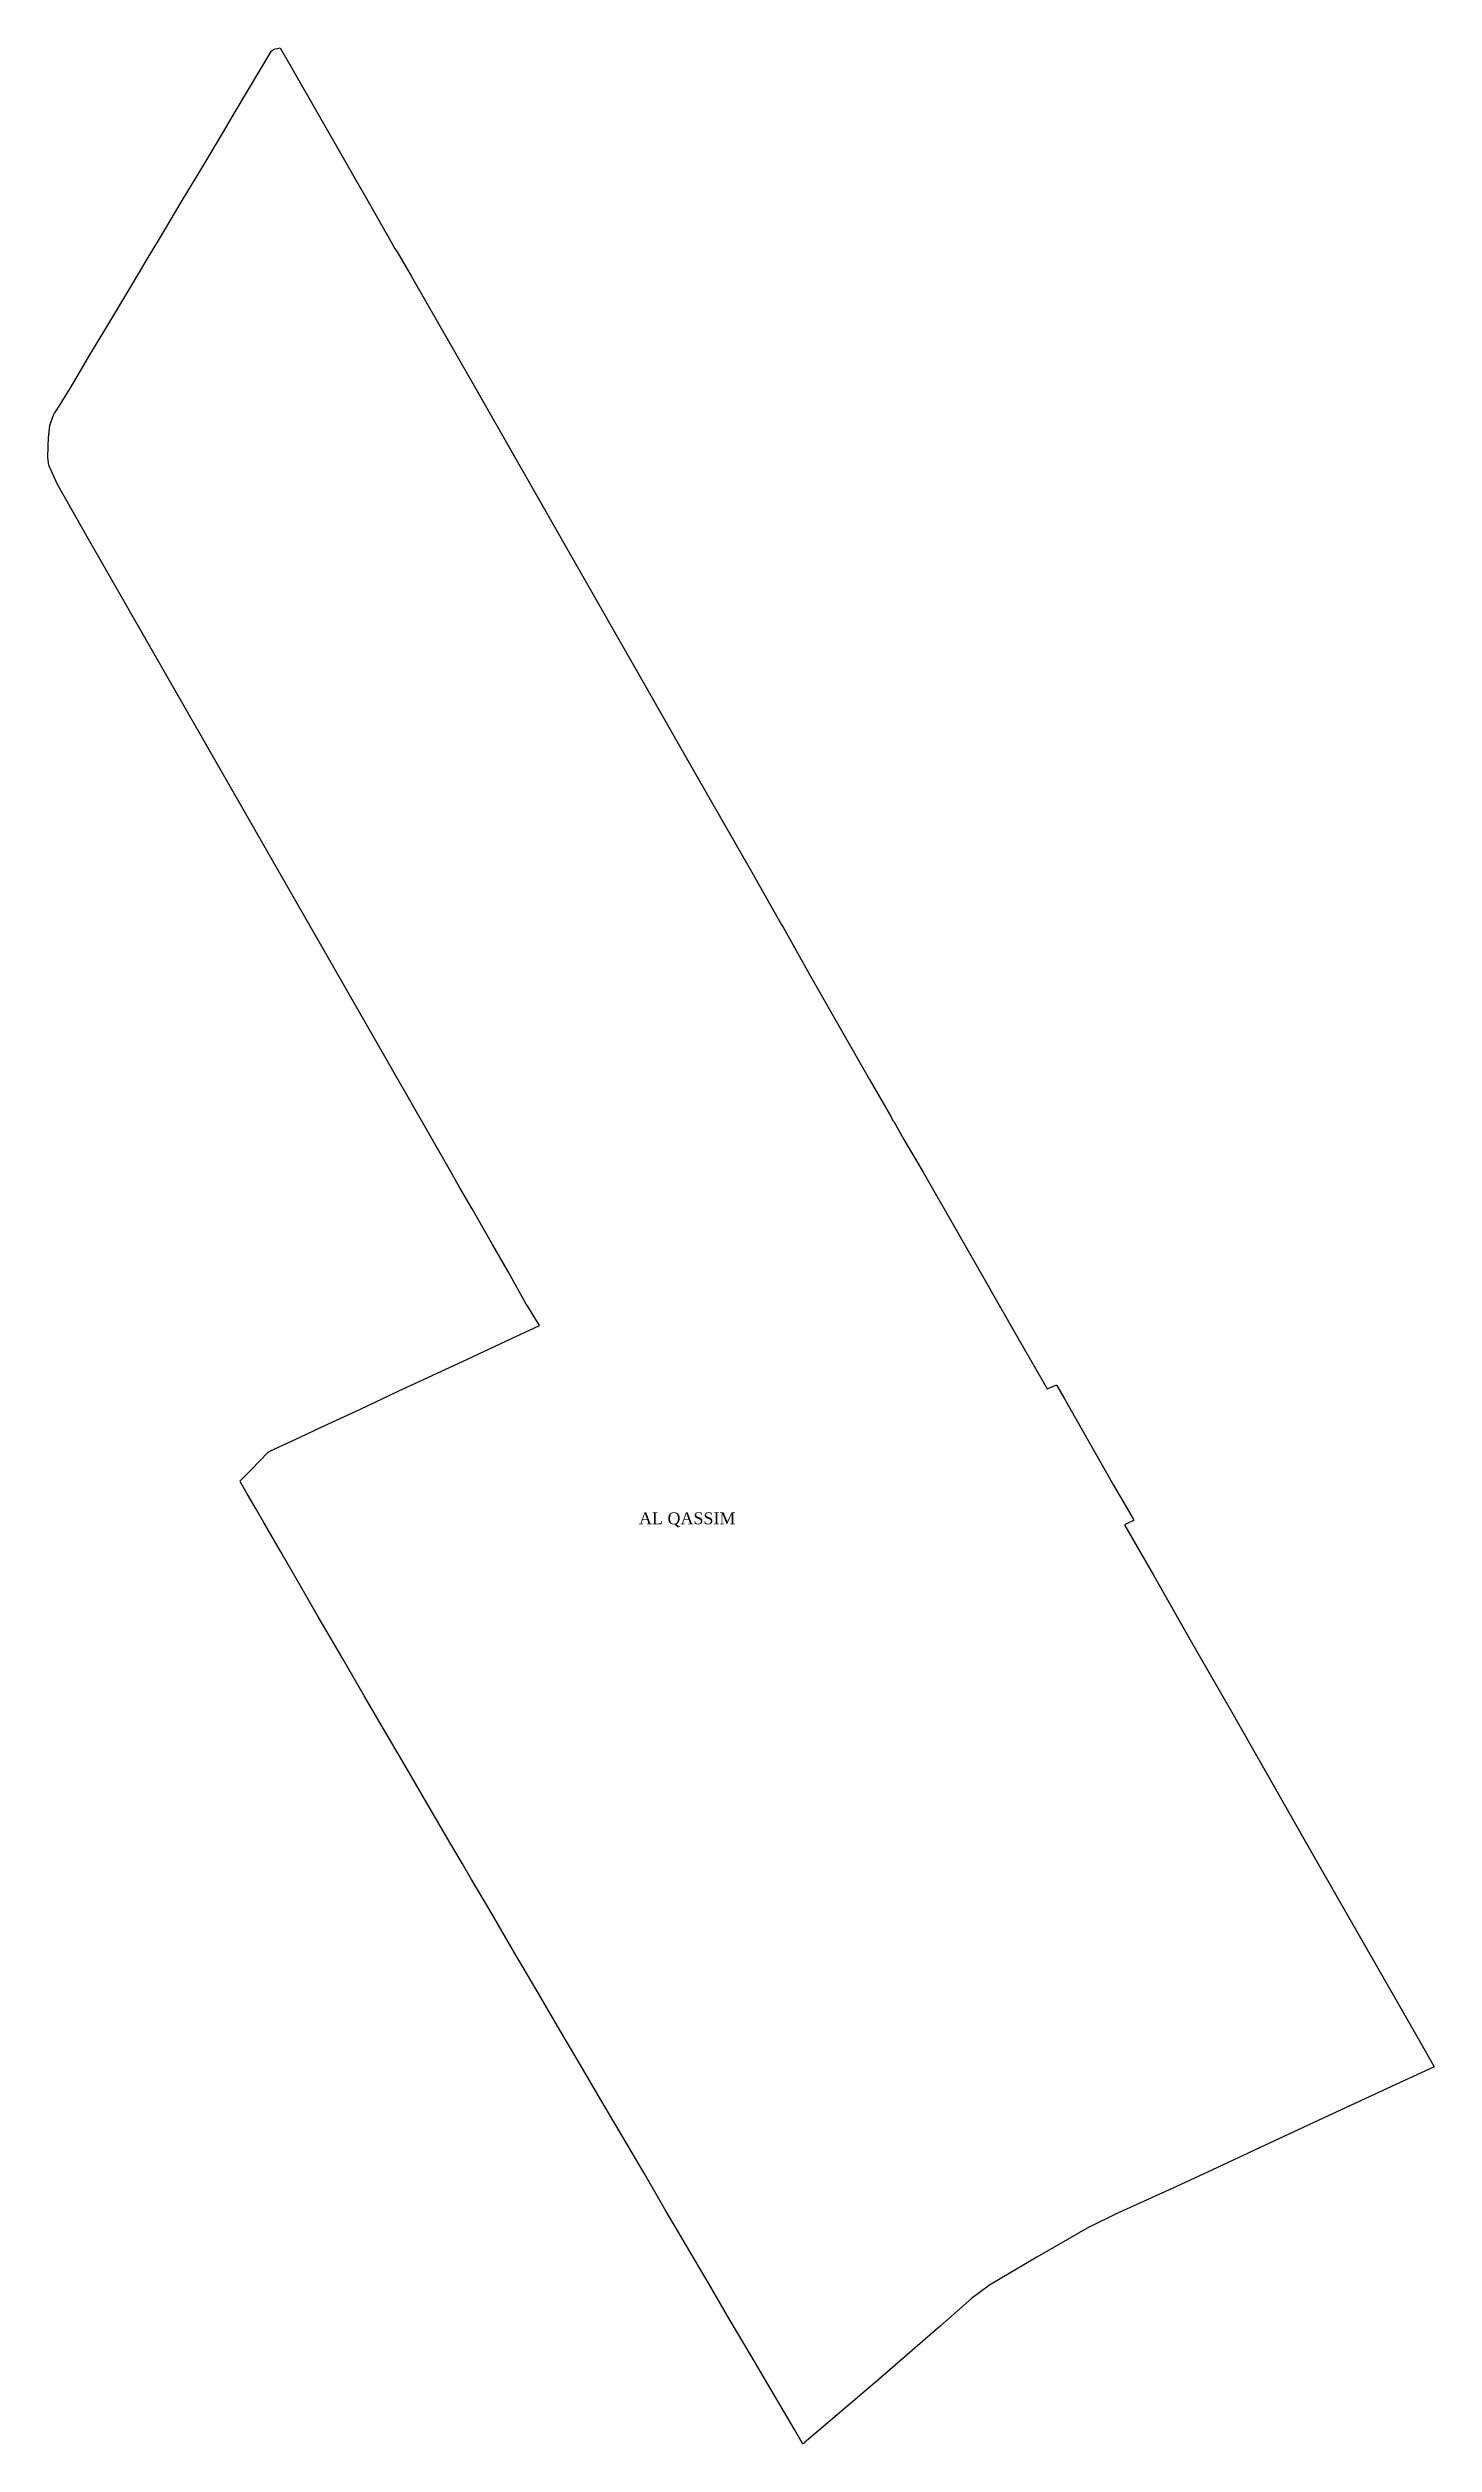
# Model space of a CAD drawing. Header units: inches. Extents: x 0.63 to 3.42, y -0.46 to 2.65.
# Drawn here: x 2.13658 to 2.14345, y 1.52381 to 1.53569 of the extents above; entities that cross this region are included whole.
import ezdxf
from ezdxf.enums import TextEntityAlignment as Align

# ---------------------------------------------------------------- set-up
doc = ezdxf.new("R2010")
doc.units = ezdxf.units.IN
doc.header["$MEASUREMENT"] = 0
doc.layers.add('Polygons', color=163, linetype='Continuous', true_color=0x4576f4)
doc.layers.add('PolygonsAnno', color=252, linetype='Continuous', true_color=0x997681)
doc.styles.add('Times New Roman', font='times.ttf')

msp = doc.modelspace()

# ---------------------------------------------------------------- texts
at = {"layer": 'PolygonsAnno', "color": 1, "style": 'Times New Roman'}
msp.add_text('AL QASSIM', height=0.0000591, dxfattribs=at).set_placement((2.139511, 1.528355), align=Align.BOTTOM_LEFT)

# ---------------------------------------------------------------- linework, layer by layer
at = {"layer": 'Polygons'}
msp.add_polyline3d([(2.136606, 1.533868, 0), (2.136612, 1.533881, 0), (2.136623, 1.533898, 0), (2.136689, 1.534004, 0), (2.136793, 1.534179, 0), (2.136862, 1.534293, 0), (2.136985, 1.534499, 0), (2.137067, 1.534636, 0), (2.137132, 1.534746, 0), (2.137191, 1.534843, 0), (2.137245, 1.534935, 0), (2.137347, 1.535105, 0), (2.137455, 1.535284, 0), (2.137498, 1.535358, 0), (2.13757, 1.535478, 0), (2.137631, 1.53558, 0), (2.137687, 1.535674, 0), (2.13769, 1.535678, 0), (2.137698, 1.535684, 0), (2.137706, 1.535687, 0), (2.13772, 1.53569, 0), (2.137731, 1.535692, 0), (2.137733, 1.535689, 0), (2.137789, 1.535591, 0), (2.138037, 1.535158, 0), (2.138207, 1.534861, 0), (2.1383, 1.534698, 0), (2.138308, 1.534685, 0), (2.138311, 1.534683, 0), (2.138312, 1.534681, 0), (2.138382, 1.534559, 0), (2.138673, 1.534052, 0), (2.138928, 1.533605, 0), (2.139185, 1.533156, 0), (2.139524, 1.532562, 0), (2.139787, 1.532102, 0), (2.14007, 1.531606, 0), (2.140217, 1.531348, 0), (2.140226, 1.531333, 0), (2.140355, 1.531102, 0), (2.140542, 1.530775, 0), (2.140655, 1.530577, 0), (2.140759, 1.530398, 0), (2.14076, 1.530397, 0), (2.140759, 1.530395, 0), (2.140761, 1.530392, 0), (2.140769, 1.530377, 0), (2.140772, 1.530373, 0), (2.140774, 1.530372, 0), (2.140775, 1.53037, 0), (2.140825, 1.53028, 0), (2.14092, 1.530119, 0), (2.14111, 1.529786, 0), (2.141397, 1.529286, 0), (2.141534, 1.529047, 0), (2.141535, 1.529044, 0), (2.141543, 1.529047, 0), (2.141578, 1.529062, 0), (2.141582, 1.529063, 0), (2.141584, 1.529061, 0), (2.14162, 1.528998, 0), (2.141865, 1.528567, 0), (2.141962, 1.5284, 0), (2.141965, 1.528393, 0), (2.141963, 1.528391, 0), (2.141929, 1.528375, 0), (2.14192, 1.528371, 0), (2.141921, 1.528367, 0), (2.142061, 1.528123, 0), (2.142252, 1.527788, 0), (2.142438, 1.527464, 0), (2.142629, 1.52713, 0), (2.142816, 1.526801, 0), (2.143005, 1.52647, 0), (2.143194, 1.52614, 0), (2.143382, 1.525812, 0), (2.143453, 1.525686, 0), (2.143455, 1.525683, 0), (2.143451, 1.525682, 0), (2.143269, 1.525597, 0), (2.142905, 1.525428, 0), (2.142568, 1.525271, 0), (2.142567, 1.525271, 0), (2.14253, 1.525254, 0), (2.142356, 1.525173, 0), (2.142177, 1.52509, 0), (2.141874, 1.524952, 0), (2.14175, 1.524891, 0), (2.141745, 1.524889, 0), (2.141484, 1.52474, 0), (2.141311, 1.524637, 0), (2.141249, 1.5246, 0), (2.14116, 1.524534, 0), (2.141005, 1.524397, 0), (2.140781, 1.524204, 0), (2.140705, 1.524138, 0), (2.140405, 1.523882, 0), (2.140331, 1.523818, 0), (2.140328, 1.523815, 0), (2.140324, 1.523813, 0), (2.140324, 1.523813, 0), (2.140321, 1.523817, 0), (2.140321, 1.523818, 0), (2.140282, 1.523885, 0), (2.140067, 1.52425, 0), (2.139959, 1.524434, 0), (2.139854, 1.524613, 0), (2.13964, 1.524978, 0), (2.139536, 1.525155, 0), (2.139321, 1.52552, 0), (2.139214, 1.525703, 0), (2.139107, 1.525885, 0), (2.139001, 1.526067, 0), (2.138894, 1.526248, 0), (2.138771, 1.52646, 0), (2.138681, 1.526612, 0), (2.138635, 1.526689, 0), (2.138573, 1.526795, 0), (2.138469, 1.526974, 0), (2.138361, 1.527159, 0), (2.138228, 1.527386, 0), (2.138148, 1.527522, 0), (2.138042, 1.527705, 0), (2.137984, 1.527804, 0), (2.13792, 1.527914, 0), (2.13784, 1.528053, 0), (2.137734, 1.528236, 0), (2.13765, 1.528382, 0), (2.137613, 1.528447, 0), (2.137568, 1.528524, 0), (2.137535, 1.528582, 0), (2.137533, 1.528588, 0), (2.137534, 1.52859, 0), (2.137536, 1.528592, 0), (2.137588, 1.528643, 0), (2.137672, 1.52873, 0), (2.137676, 1.528733, 0), (2.13768, 1.528736, 0), (2.137833, 1.528807, 0), (2.137932, 1.528853, 0), (2.138129, 1.528944, 0), (2.138317, 1.529032, 0), (2.138424, 1.529082, 0), (2.138635, 1.52918, 0), (2.138851, 1.529281, 0), (2.139017, 1.529358, 0), (2.138958, 1.529455, 0), (2.138952, 1.529464, 0), (2.138863, 1.529622, 0), (2.138784, 1.529759, 0), (2.138683, 1.529936, 0), (2.138623, 1.53004, 0), (2.138584, 1.530109, 0), (2.138583, 1.530111, 0), (2.136774, 1.533268, 0), (2.136625, 1.533531, 0), (2.136584, 1.533624, 0), (2.136579, 1.533662, 0), (2.13658, 1.533718, 0), (2.136583, 1.533759, 0), (2.136589, 1.53382, 0)], close=True, dxfattribs=at)

msp.set_redraw_order([(e.dxf.handle, doc.entitydb.next_handle()) for e in msp.query("TEXT MTEXT ATTDEF DIMENSION ARC_DIMENSION")])  # texts and dimensions are drawn at this point

doc.saveas('drawing.dxf')
